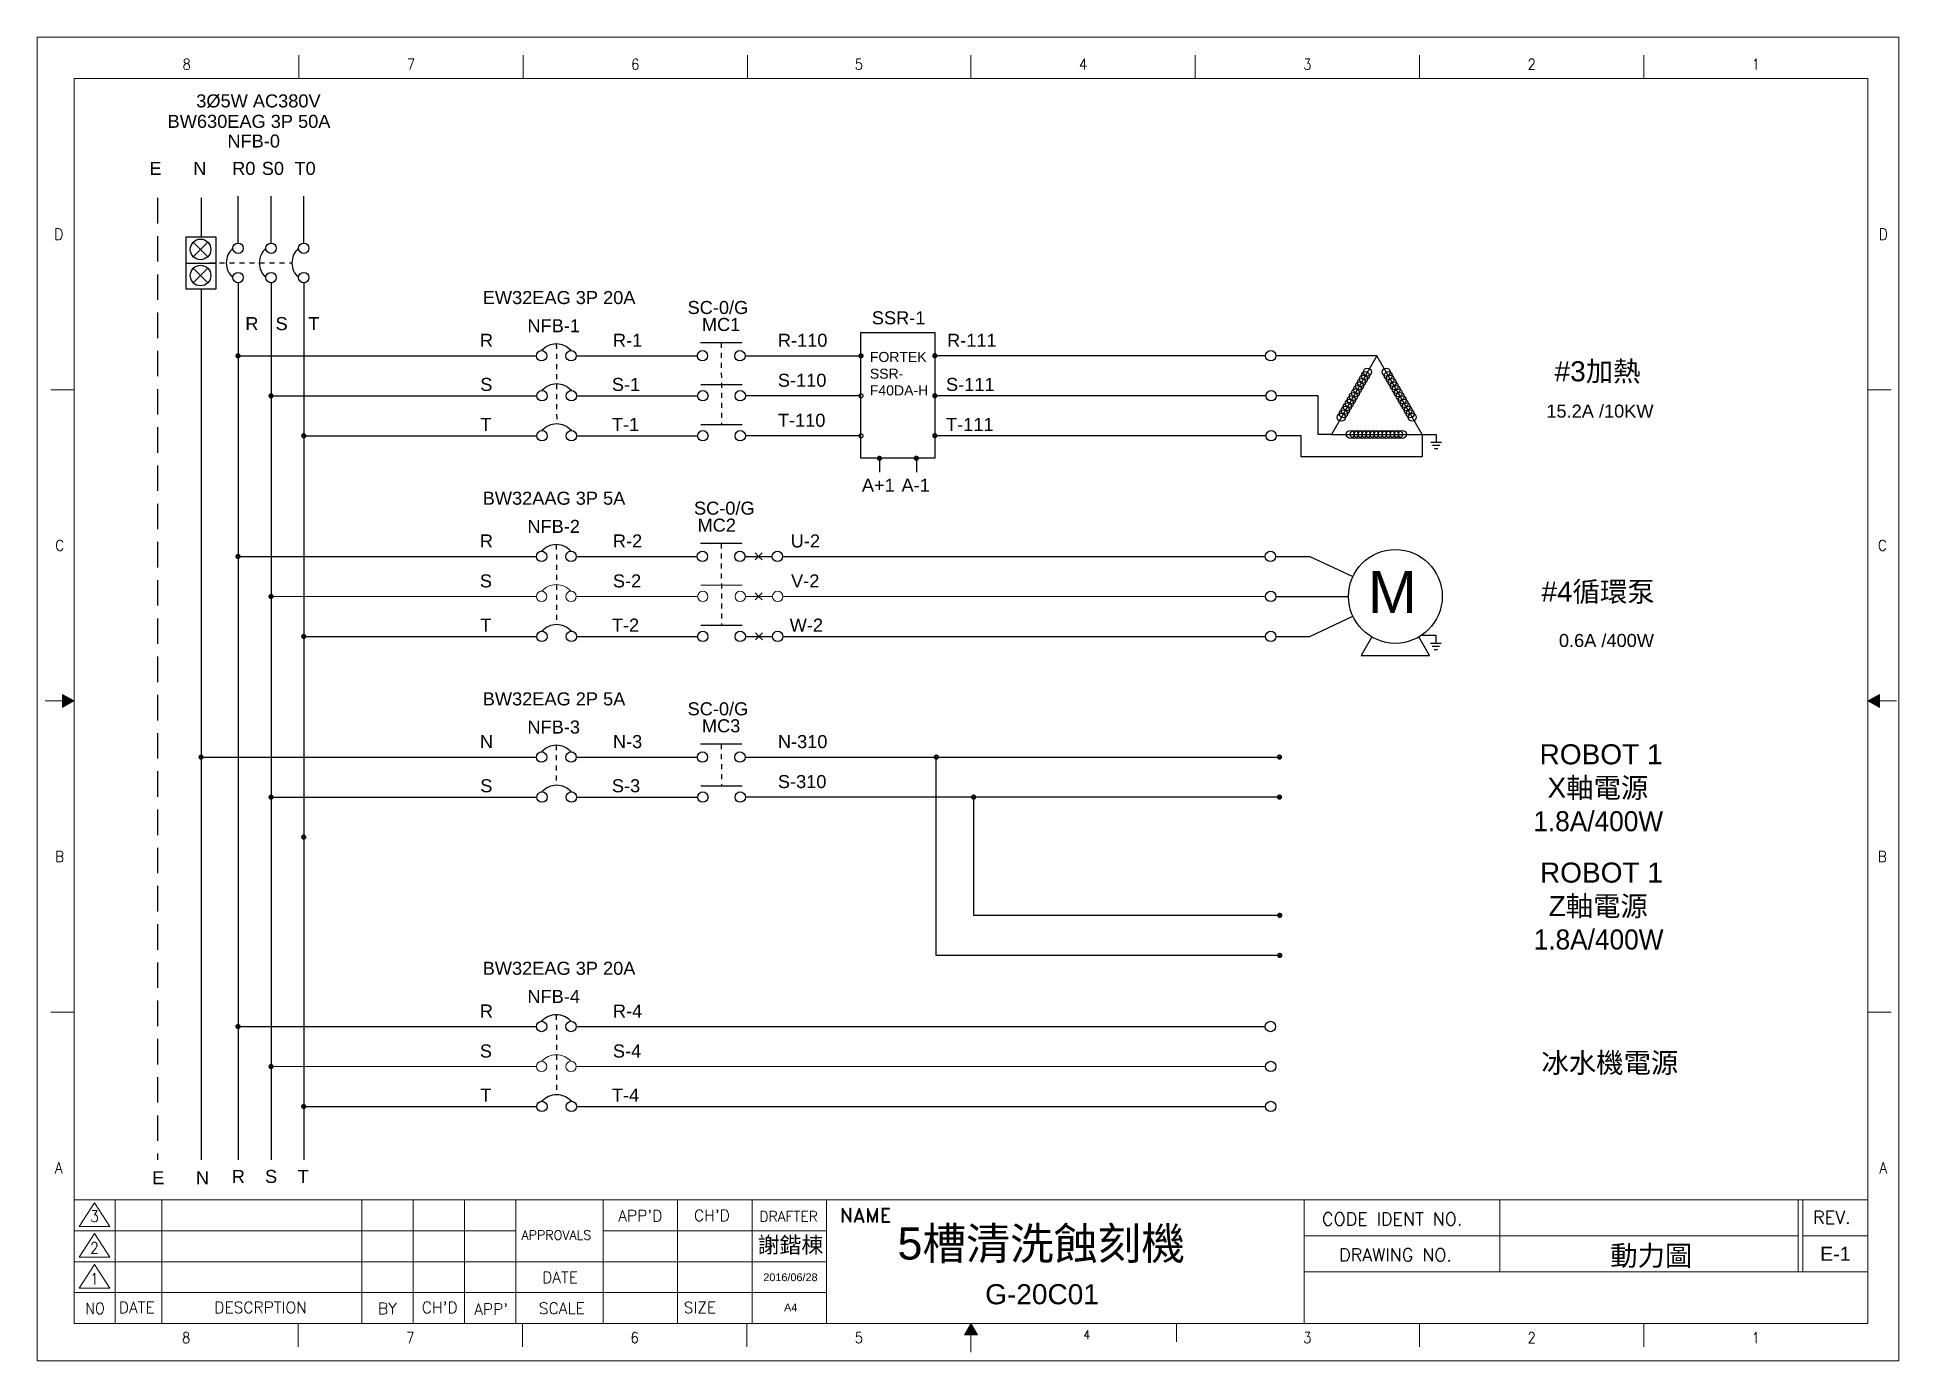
# Model space of a CAD drawing. Header units: millimetres. Extents: x 2150 to 6100, y 1229 to 2029.
# Drawn here: x 2150.3 to 2614.4, y 1698.9 to 2028.7 of the extents above; entities that cross this region are included whole.
import ezdxf
from ezdxf.enums import TextEntityAlignment as Align

# ---------------------------------------------------------------- set-up
doc = ezdxf.new("R2010")
doc.units = ezdxf.units.MM
doc.linetypes.add('DASHED2', pattern=[9.525, 6.35, -3.175])
doc.linetypes.add('JIS_02_1.2', pattern=[2.5, 1.25, -1.25])
for name, color, linetype in [('DIM', 3, 'Continuous'), ('FRAME', 7, 'Continuous'), ('LINE', 1, 'Continuous'), ('TEXT', 4, 'Continuous')]:
    doc.layers.add(name, color=color, linetype=linetype)
doc.styles.add('MICTEXT-ROD', font='romand.shx', dxfattribs={"bigfont": 'bigfont.shx'})
doc.styles.add('MICTEXT-ROS', font='romans.shx', dxfattribs={"bigfont": 'bigfont.shx'})
doc.styles.get("Standard").update_dxf_attribs({"font": 'ARIAL.TTF'})
doc.styles.add('STYLE2', font='romand.shx')

msp = doc.modelspace()

# ---------------------------------------------------------------- texts
msp.add_text('M', height=10.44).set_placement((2482.09, 1885.2))
msp.add_text('M', height=10.44).set_placement((2482.09, 1885.2))
at = {"insert": (2357.91, 1950.24), "char_height": 2.5, "attachment_point": 1}
msp.add_mtext_dynamic_manual_height_columns('FORTEK\\PSSR-\\PF40DA-H', width=1.5983, gutter_width=12.5, heights=[0], dxfattribs=at)
at = {"char_height": 5, "attachment_point": 1}
for s, insert in [('\\pi-14.415;ROBOT 1\\P\\pi-14.386; X{\\fPMingLiU|b0|i0|c136|p18;軸電源\\P\\pi-15.977;1.8A/400W}', (2539.28, 1852.48)), ('\\pi-14.415;ROBOT 1\\P\\pi-14.19; Z{\\fPMingLiU|b0|i0|c136|p18;軸電源\\P\\pi-15.977;1.8A/400W}', (2539.37, 1823.01))]:
    msp.add_mtext(s, dxfattribs=dict(at, insert=insert))
at = {"layer": 'TEXT', "color": 7}
for s, height, p in [('3Ø5W AC380V', 3.2467, (2189.99, 2011.17)), ('BW630EAG 3P 50A', 3.2467, (2182.85, 2006.07)), ('NFB-0', 3.247, (2197.75, 2001.17)), ('E', 3.25, (2178.31, 1994.35)), ('N', 3.25, (2189.22, 1994.35)), ('R0', 3.247, (2198.95, 1994.35)), ('S0', 3.247, (2206.32, 1994.35)), ('T0', 3.247, (2214.47, 1994.35)), ('EW32EAG 3P 20A', 3.2467, (2261.41, 1962.17)), ('SC-0/G', 3.247, (2312.47, 1959.69)), ('R', 3.25, (2202.22, 1955.67)), ('S', 3.25, (2209.76, 1955.67)), ('T', 3.25, (2217.9, 1955.67)), ('NFB-1', 3.247, (2272.55, 1955.15)), ('MC1', 3.247, (2316.04, 1955.46)), ('SSR-1', 3.247, (2358.4, 1957.12)), ('R', 3.25, (2260.69, 1951.52)), ('R-1', 3.247, (2293.86, 1951.52)), ('R-110', 3.247, (2334.98, 1951.52)), ('R-111', 3.247, (2377.16, 1951.52)), ('S-110', 3.247, (2334.98, 1941.56)), ('#3加熱', 5, (2528.61, 1942.92)), ('S', 3.25, (2260.78, 1940.52)), ('S-1', 3.247, (2293.6, 1940.52)), ('S-111', 3.247, (2376.9, 1940.52)), ('15.2A /10KW', 3.2467, (2526.55, 1933.87)), ('T', 3.25, (2260.78, 1930.55)), ('T-1', 3.247, (2293.6, 1930.55)), ('T-110', 3.247, (2334.98, 1931.59)), ('T-111', 3.247, (2376.9, 1930.55)), ('A+1', 3.247, (2355.92, 1915.4)), ('A-1', 3.247, (2365.8, 1915.4)), ('BW32AAG 3P 5A', 3.2467, (2261.4, 1912.17)), ('SC-0/G', 3.247, (2314.07, 1909.69)), ('NFB-2', 3.247, (2272.54, 1905.15)), ('MC2', 3.247, (2314.95, 1905.46)), ('R', 3.25, (2260.68, 1901.52)), ('R-2', 3.247, (2293.85, 1901.52)), ('U-2', 3.247, (2338.18, 1901.52)), ('S', 3.25, (2260.68, 1891.56)), ('S-2', 3.247, (2293.85, 1891.56)), ('V-2', 3.247, (2338.27, 1891.56)), ('#4循環泵 ', 5, (2525.33, 1888)), ('T', 3.25, (2260.77, 1880.55)), ('T-2', 3.247, (2293.59, 1880.55)), ('W-2', 3.247, (2337.92, 1880.55)), ('0.6A /400W', 3.247, (2529.68, 1876.72)), ('BW32EAG 2P 5A', 3.2467, (2261.41, 1862.17)), ('SC-0/G', 3.247, (2312.47, 1859.69)), ('NFB-3', 3.247, (2272.55, 1855.15)), ('MC3', 3.247, (2316.04, 1855.46)), ('N', 3.25, (2260.69, 1851.52)), ('N-3', 3.247, (2293.86, 1851.52)), ('N-310', 3.247, (2334.98, 1851.52)), ('S', 3.25, (2260.78, 1840.52)), ('S-3', 3.247, (2293.6, 1840.52)), ('S-310', 3.247, (2334.98, 1841.56)), ('BW32EAG 3P 20A', 3.2467, (2261.4, 1795.04)), ('R', 3.25, (2260.68, 1784.39)), ('NFB-4', 3.247, (2272.54, 1788.02)), ('R-4', 3.247, (2293.85, 1784.39)), ('S', 3.25, (2260.68, 1774.43)), ('S-4', 3.247, (2293.85, 1774.43)), ('冰水機電源', 5, (2525.33, 1770.62)), ('T', 3.25, (2260.77, 1763.42)), ('T-4', 3.247, (2293.59, 1763.42)), ('E', 3.25, (2178.99, 1742.85)), ('N', 3.25, (2189.89, 1742.85)), ('R', 3.25, (2198.84, 1743.17)), ('S', 3.25, (2207.13, 1743.17)), ('T', 3.25, (2215.28, 1743.17))]:
    msp.add_text(s, height=height, dxfattribs=at).set_placement(p)

# ---------------------------------------------------------------- blocks, each defined once
blk = doc.blocks.new('圖框A4')
at = {"layer": 'FRAME', "color": 7, "lineweight": 5}
for p, q in [((99.29, 1212.46), (99.29, 1218.27)), ((155.2, 1212.46), (155.2, 1218.27)), ((211.1, 1212.46), (211.1, 1218.27)), ((266.85, 1212.46), (266.85, 1218.27)), ((322.76, 1212.46), (322.76, 1218.27)), ((378.66, 1212.46), (378.66, 1218.27)), ((434.56, 1212.46), (434.56, 1218.27)), ((43.25, 1212.46), (490.46, 1212.46)), ((43.25, 902.31), (43.25, 1212.46)), ((490.46, 1212.46), (490.46, 1212.46)), ((43.25, 1134.92), (37.44, 1134.92)), ((490.46, 1134.92), (496.27, 1134.92)), ((40.39, 1059.03), (40.39, 1055.74)), ((43.25, 1057.39), (40.39, 1059.03)), ((490.46, 1057.39), (493.32, 1059.03)), ((493.32, 1059.03), (493.32, 1055.74)), ((43.25, 1057.39), (36.09, 1057.39)), ((40.39, 1055.74), (43.25, 1057.39)), ((493.32, 1055.74), (490.46, 1057.39)), ((490.46, 1057.39), (497.61, 1057.39)), ((43.25, 979.85), (37.44, 979.85)), ((490.46, 979.85), (496.27, 979.85)), ((44.53, 926.47), (48.37, 932.34)), ((48.37, 932.34), (52.21, 926.47)), ((44.53, 926.47), (52.21, 926.47)), ((44.53, 918.78), (48.37, 924.66)), ((48.37, 924.66), (52.21, 918.78)), ((44.53, 918.78), (52.21, 918.78)), ((44.53, 911.1), (48.37, 916.97)), ((48.37, 916.97), (52.21, 911.1)), ((44.53, 911.1), (52.21, 911.1)), ((99.15, 902.31), (99.15, 896.5)), ((155.05, 902.31), (155.05, 896.5)), ((210.95, 902.31), (210.95, 896.5)), ((266.85, 902.31), (265.2, 899.46)), ((266.85, 902.31), (266.85, 895.16)), ((268.5, 899.46), (266.85, 902.31)), ((318.07, 902.31), (318.07, 897.67)), ((378.66, 902.31), (378.66, 896.5)), ((434.56, 902.31), (434.56, 896.5)), ((265.2, 899.46), (268.5, 899.46))]:
    blk.add_line(p, q, dxfattribs=at)
at = {"layer": 'FRAME', "lineweight": 5}
for p, q in [((490.46, 1212.46), (490.46, 902.31)), ((490.46, 933.05), (43.25, 933.05)), ((53.49, 902.31), (53.49, 933.05)), ((65.11, 902.31), (65.11, 933.05)), ((114.96, 902.31), (114.96, 933.05)), ((127.77, 902.31), (127.77, 933.05)), ((140.58, 902.31), (140.58, 933.05)), ((153.38, 902.31), (153.38, 933.05)), ((175.15, 902.31), (175.15, 933.05)), ((193.72, 902.31), (193.72, 933.05)), ((212.29, 902.31), (212.29, 933.05)), ((230.86, 902.31), (230.86, 933.05)), ((349.91, 933.05), (349.91, 902.31)), ((398.7, 933.05), (398.7, 915.12)), ((473.04, 933.05), (473.04, 915.12)), ((474.2, 933.05), (474.2, 915.12)), ((153.38, 925.36), (43.25, 925.36)), ((230.86, 925.36), (175.15, 925.36)), ((473.04, 924.08), (349.91, 924.08)), ((490.46, 924.08), (474.2, 924.08)), ((230.86, 917.68), (43.25, 917.68)), ((490.46, 915.12), (349.91, 915.12)), ((230.86, 910), (43.25, 910)), ((490.46, 902.31), (43.25, 902.31))]:
    blk.add_line(p, q, dxfattribs=at)
at = {"layer": 'FRAME', "color": 7, "lineweight": 5}
for points in [[(40.39, 1059.03), (40.39, 1055.74), (43.25, 1057.39)], [(493.32, 1059.03), (493.32, 1055.74), (490.46, 1057.39)], [(268.5, 899.46), (266.85, 902.31), (265.2, 899.46)]]:
    blk.add_solid(points, dxfattribs=at)
at = {"layer": 'LINE', "color": 0, "lineweight": 0}
for p, q in [((34.08, 1222.77), (498.14, 1222.77)), ((34.08, 893), (34.08, 1222.77)), ((498.14, 1222.77), (498.14, 893)), ((498.14, 893), (34.08, 893))]:
    blk.add_line(p, q, dxfattribs=at)
at = {"color": 3, "lineweight": 5}
blk.add_text('A4', height=1.936, dxfattribs=at).set_placement((220.25, 905.31))
at = {"layer": 'DIM', "color": 0, "lineweight": 5}
for tag, height, p in [('A', 2.9, (436.35, 928.74)), ('C', 2.9, (284.37, 922.35)), ('J', 1.94, (184.48, 921.48)), ('G', 1.94, (202.97, 921.48)), ('E', 1.94, (221.84, 921.96)), ('B', 2.9, (436.45, 919.25)), ('L', 1.94, (482.33, 919.64)), ('K', 1.94, (184.48, 913.83)), ('H', 1.94, (202.97, 913.83)), ('F', 1.94, (221.84, 913.83)), ('D', 2.9, (284.57, 909.57))]:
    blk.add_attdef(tag, text='', height=height, dxfattribs=at).set_placement(p, align=Align.MIDDLE)
at = {"layer": 'FRAME', "color": 7, "lineweight": 5, "style": 'MICTEXT-ROD', "width": 0.9}
for s, height, p in [('8', 2.67, (71.34, 1216.03)), ('7', 2.67, (127.25, 1216.03)), ('6', 2.67, (183.15, 1216.03)), ('5', 2.67, (238.9, 1216.03)), ('4', 2.67, (294.8, 1216.03)), ('3', 2.67, (350.71, 1216.03)), ('2', 2.67, (406.61, 1216.03)), ('1', 2.67, (462.51, 1216.03)), ('D', 2.85, (39.44, 1173.69)), ('D', 2.85, (494.27, 1173.69)), ('C', 2.67, (39.67, 1096.15)), ('C', 2.67, (494.04, 1096.15)), ('B', 2.67, (39.67, 1018.62)), ('B', 2.67, (494.04, 1018.62)), ('A', 2.85, (39.44, 941.08)), ('A', 2.85, (494.27, 941.08)), ('4', 2.14, (295.71, 899.45)), ('8', 2.67, (71.2, 898.74)), ('7', 2.67, (127.1, 898.74)), ('6', 2.67, (183, 898.74)), ('5', 2.67, (238.9, 898.74)), ('3', 2.67, (350.71, 898.74)), ('2', 2.67, (406.61, 898.74)), ('1', 2.67, (462.51, 898.74))]:
    blk.add_text(s, height=height, dxfattribs=at).set_placement(p, align=Align.MIDDLE)
at = {"layer": 'FRAME', "color": 7, "lineweight": 5, "style": 'MICTEXT-ROS', "width": 0.9}
for s, height, p in [('3', 2.82, (47.24, 927.57)), ('2', 2.82, (47.24, 919.68)), ('1', 2.82, (47.24, 912)), ('NO', 2.817, (46.1, 904.64))]:
    blk.add_text(s, height=height, dxfattribs=at).set_placement(p)
at = {"layer": 'FRAME', "color": 7, "lineweight": 5}
for s, height, style, p in [("APP'D", 2.817, 'STYLE2', (178.93, 927.72)), ("CH'D", 2.817, 'STYLE2', (197.8, 927.8)), ('DRAFTER', 2.536, 'STYLE2', (214.1, 927.69)), ('NAME', 3.522, 'STYLE2', (234.12, 927.53)), ('CODE IDENT NO.', 3.2017, 'STYLE2', (354.35, 926.7)), ('REV.', 3.202, 'MICTEXT-ROS', (476.78, 927.13)), ('APPROVALS', 2.305, 'STYLE2', (154.8, 923.16)), ('DRAWING NO.', 3.2017, 'STYLE2', (358.62, 917.77)), ('DATE', 2.817, 'STYLE2', (159.94, 912.36)), ('DATE', 2.817, 'STYLE2', (54.43, 904.87)), ('DESCRPTION', 2.817, 'STYLE2', (78.21, 904.88)), ('BY', 2.817, 'STYLE2', (119.03, 904.6)), ("CH'D", 2.817, 'STYLE2', (129.95, 904.87)), ("APP'", 2.817, 'STYLE2', (143.01, 904.42)), ('SCALE', 2.817, 'STYLE2', (159.13, 904.65)), ('SIZE', 2.817, 'STYLE2', (195.24, 904.84))]:
    blk.add_text(s, height=height, dxfattribs=dict(at, style=style)).set_placement(p)

# ---------------------------------------------------------------- linework, layer by layer
at = {"linetype": 'ByBlock', "ltscale": 2.5}
for p, q in [((2189.24, 1973.96), (2192.88, 1977.6)), ((2189.24, 1977.6), (2192.88, 1973.96)), ((2187.47, 1972.39), (2194.89, 1972.39)), ((2189.24, 1967.46), (2192.88, 1971.1)), ((2189.24, 1971.1), (2192.88, 1967.46))]:
    msp.add_line(p, q, dxfattribs=at)
for p, q in [((2484.28, 1949.29), (2459.14, 1949.29)), ((2469.64, 1939.32), (2459.23, 1939.32)), ((2469.64, 1929.68), (2469.64, 1939.32)), ((2465.46, 1929.36), (2459.23, 1929.36)), ((2465.46, 1924.11), (2465.46, 1929.36)), ((2472.96, 1929.68), (2469.64, 1929.68)), ((2495.6, 1929.68), (2495.6, 1924.11)), ((2495.6, 1929.68), (2499.1, 1929.68)), ((2500.44, 1927.67), (2497.76, 1927.67)), ((2500, 1926.91), (2498.19, 1926.91)), ((2499.53, 1926.1), (2498.66, 1926.1)), ((2499.1, 1929.68), (2499.1, 1927.67)), ((2360.3, 1923.74), (2360.3, 1920.26)), ((2369.5, 1923.74), (2369.5, 1920.26)), ((2495.6, 1924.11), (2465.46, 1924.11)), ((2330.18, 1899.29), (2329.29, 1900.17)), ((2330.18, 1899.29), (2329.29, 1898.41)), ((2330.18, 1899.29), (2331.07, 1900.17)), ((2330.18, 1899.29), (2331.07, 1898.41)), ((2459.04, 1899.29), (2467.58, 1899.29)), ((2459.04, 1899.29), (2467.58, 1899.29)), ((2467.58, 1899.29), (2478.31, 1894.28)), ((2467.58, 1899.29), (2478.31, 1894.28)), ((2330.18, 1889.32), (2329.29, 1890.2)), ((2330.18, 1889.32), (2329.29, 1888.45)), ((2330.18, 1889.32), (2331.07, 1890.2)), ((2330.18, 1889.32), (2331.07, 1888.45)), ((2459.13, 1889.32), (2467.67, 1889.32)), ((2459.13, 1889.32), (2467.67, 1889.32)), ((2467.58, 1879.36), (2478.31, 1884.37)), ((2467.58, 1879.36), (2478.31, 1884.37)), ((2330.27, 1879.36), (2329.38, 1880.24)), ((2330.27, 1879.36), (2331.15, 1880.24)), ((2495.5, 1879.63), (2499, 1879.63)), ((2495.5, 1879.63), (2499, 1879.63)), ((2499, 1879.63), (2499, 1877.61)), ((2499, 1879.63), (2499, 1877.61)), ((2330.27, 1879.36), (2329.38, 1878.48)), ((2330.27, 1879.36), (2331.15, 1878.48)), ((2459.13, 1879.36), (2467.58, 1879.36)), ((2459.13, 1879.36), (2467.58, 1879.36)), ((2500.34, 1877.61), (2497.66, 1877.61)), ((2500.34, 1877.61), (2497.66, 1877.61)), ((2499.9, 1876.85), (2498.09, 1876.85)), ((2499.9, 1876.85), (2498.09, 1876.85)), ((2499.43, 1876.04), (2498.55, 1876.04)), ((2499.43, 1876.04), (2498.55, 1876.04)), ((2374.47, 1799.88), (2374.47, 1849.29)), ((2383.79, 1809.85), (2383.79, 1839.32))]:
    msp.add_line(p, q)
at = {"color": 0}
msp.add_line((2467.67, 1889.32), (2477.22, 1889.32), dxfattribs=at)
at = {"linetype": 'ByBlock', "ltscale": 2.5}
msp.add_lwpolyline([(2187.47, 1978.89), (2194.89, 1978.89), (2194.89, 1965.89), (2187.47, 1965.89)], close=True, dxfattribs=at)
msp.add_lwpolyline([(2484.28, 1949.29), (2472.96, 1929.68), (2495.6, 1929.68)], close=True)
msp.add_lwpolyline([(2483.04, 1879.21), (2480.37, 1874.59), (2497.45, 1874.59), (2494.78, 1879.21)])
msp.add_lwpolyline([(2483.04, 1879.21), (2480.37, 1874.59), (2497.45, 1874.59), (2494.78, 1879.21)])
for centre in [(2191.06, 1975.78), (2191.06, 1969.28)]:
    msp.add_circle(centre, 2.57, dxfattribs=at)
for centre, radius in [((2480.94, 1943.49), 1), ((2481.44, 1944.36), 1), ((2481.94, 1945.23), 1), ((2486.63, 1945.23), 1), ((2487.13, 1944.36), 1), ((2487.63, 1943.49), 1), ((2478.44, 1939.16), 1), ((2478.94, 1940.03), 1), ((2479.44, 1940.9), 1), ((2479.94, 1941.76), 1), ((2480.44, 1942.63), 1), ((2488.13, 1942.63), 1), ((2488.63, 1941.76), 1), ((2489.13, 1940.9), 1), ((2489.63, 1940.03), 1), ((2490.13, 1939.16), 1), ((2475.94, 1934.83), 1), ((2476.44, 1935.7), 1), ((2476.94, 1936.57), 1), ((2477.44, 1937.43), 1), ((2477.94, 1938.3), 1), ((2490.63, 1938.3), 1), ((2491.13, 1937.43), 1), ((2491.63, 1936.57), 1), ((2492.13, 1935.7), 1), ((2492.63, 1934.83), 1), ((2475.44, 1933.97), 1), ((2477.66, 1929.68), 1), ((2478.66, 1929.68), 1), ((2479.66, 1929.68), 1), ((2480.66, 1929.68), 1), ((2481.66, 1929.68), 1), ((2482.66, 1929.68), 1), ((2483.66, 1929.68), 1), ((2484.66, 1929.68), 1), ((2485.66, 1929.68), 1), ((2486.66, 1929.68), 1), ((2487.66, 1929.68), 1), ((2488.66, 1929.68), 1), ((2489.66, 1929.68), 1), ((2490.66, 1929.68), 1), ((2493.13, 1933.97), 1), ((2488.91, 1889.32), 11.69), ((2488.91, 1889.32), 11.69)]:
    msp.add_circle(centre, radius)
at = {"layer": 'DIM', "color": 0, "linetype": 'ByBlock', "const_width": 0.129}
for points in [[(2200.1, 1949.28, 1), (2200.71, 1949.28, 1)], [(2355.4, 1949.29, 1), (2356.01, 1949.29, 1)], [(2373.8, 1949.29, 1), (2374.4, 1949.29, 1)], [(2208.33, 1939.31, 1), (2208.94, 1939.31, 1)], [(2373.8, 1939.32, 1), (2374.4, 1939.32, 1)], [(2216.47, 1929.35, 1), (2217.08, 1929.35, 1)], [(2373.8, 1929.36, 1), (2374.4, 1929.36, 1)], [(2360, 1923.74, 1), (2360.61, 1923.74, 1)], [(2369.2, 1923.74, 1), (2369.8, 1923.74, 1)], [(2200.1, 1899.28, 1), (2200.71, 1899.28, 1)], [(2208.33, 1889.31, 1), (2208.94, 1889.31, 1)], [(2216.47, 1879.35, 1), (2217.08, 1879.35, 1)], [(2190.88, 1849.28, 1), (2191.49, 1849.28, 1)], [(2374.17, 1849.29, 1), (2374.78, 1849.29, 1)], [(2459.71, 1849.29, 1), (2460.32, 1849.29, 1)], [(2208.33, 1839.31, 1), (2208.94, 1839.31, 1)], [(2383.48, 1839.32, 1), (2384.09, 1839.32, 1)], [(2459.71, 1839.32, 1), (2460.32, 1839.32, 1)], [(2216.47, 1829.35, 1), (2217.08, 1829.35, 1)], [(2459.79, 1809.85, 1), (2460.4, 1809.85, 1)], [(2459.79, 1799.87, 1), (2460.4, 1799.87, 1)], [(2200.1, 1782.15, 1), (2200.71, 1782.15, 1)], [(2208.33, 1772.18, 1), (2208.94, 1772.18, 1)], [(2216.47, 1762.22, 1), (2217.08, 1762.22, 1)]]:
    msp.add_lwpolyline(points, format="xyb", close=True, dxfattribs=at)
at = {"layer": 'DIM', "color": 0, "linetype": 'Continuous'}
for centre in [(2200.4, 1949.28), (2355.7, 1949.29), (2374.1, 1949.29), (2208.63, 1939.31), (2374.1, 1939.32), (2216.78, 1929.35), (2374.1, 1929.36), (2360.3, 1923.74), (2369.5, 1923.74), (2200.4, 1899.28), (2208.63, 1889.31), (2216.78, 1879.35), (2191.18, 1849.28), (2374.47, 1849.29), (2460.01, 1849.29), (2208.63, 1839.31), (2383.79, 1839.32), (2460.01, 1839.32), (2216.78, 1829.35), (2460.1, 1809.85), (2460.1, 1799.87), (2200.4, 1782.15), (2208.63, 1772.18), (2216.78, 1762.22)]:
    msp.add_circle(centre, 0.0958, dxfattribs=at)
at = {"layer": 'LINE', "color": 7, "linetype": 'DASHED2'}
msp.add_line((2180.35, 1988.62), (2180.35, 1748.9), dxfattribs=at)
at = {"layer": 'LINE', "color": 7, "linetype": 'Continuous'}
for p, q in [((2191.18, 1988.62), (2191.18, 1978.89)), ((2191.18, 1965.89), (2191.18, 1748.9))]:
    msp.add_line(p, q, dxfattribs=at)
at = {"layer": 'LINE', "color": 0}
for p, q in [((2200.4, 1977.38), (2200.4, 1989.02)), ((2208.63, 1977.38), (2208.63, 1989.02)), ((2216.78, 1977.38), (2216.78, 1989.02)), ((2200.4, 1949.28), (2274.8, 1949.28)), ((2284.71, 1949.29), (2314.89, 1949.29)), ((2315.7, 1952.55), (2326, 1952.55)), ((2326.81, 1949.29), (2355.7, 1949.29)), ((2456.56, 1949.29), (2374.1, 1949.29)), ((2315.79, 1942.1), (2326.09, 1942.1)), ((2208.63, 1939.31), (2274.88, 1939.31)), ((2284.8, 1939.32), (2314.98, 1939.32)), ((2355.7, 1939.32), (2326.9, 1939.32)), ((2456.64, 1939.32), (2374.1, 1939.32)), ((2315.79, 1932.13), (2326.09, 1932.13)), ((2216.78, 1929.35), (2274.88, 1929.35)), ((2284.8, 1929.36), (2314.98, 1929.36)), ((2355.7, 1929.36), (2326.9, 1929.36)), ((2456.64, 1929.36), (2374.1, 1929.36)), ((2200.39, 1899.28), (2274.79, 1899.28)), ((2284.7, 1899.29), (2314.88, 1899.29)), ((2315.7, 1902.55), (2325.99, 1902.55)), ((2326.8, 1899.29), (2333.55, 1899.29)), ((2336.14, 1899.29), (2456.46, 1899.29)), ((2315.78, 1882.13), (2326.08, 1882.13)), ((2216.77, 1879.35), (2274.87, 1879.35)), ((2284.79, 1879.36), (2314.97, 1879.36)), ((2326.89, 1879.36), (2333.64, 1879.36)), ((2336.23, 1879.36), (2456.54, 1879.36)), ((2315.7, 1852.55), (2326, 1852.55)), ((2191.18, 1849.28), (2274.8, 1849.28)), ((2284.71, 1849.29), (2314.89, 1849.29)), ((2326.81, 1849.29), (2460.01, 1849.29)), ((2208.63, 1839.31), (2274.88, 1839.31)), ((2284.8, 1839.32), (2314.98, 1839.32)), ((2315.79, 1842.1), (2326.09, 1842.1)), ((2460.01, 1839.32), (2326.9, 1839.32)), ((2460.1, 1809.85), (2383.79, 1809.85)), ((2460.1, 1799.88), (2374.47, 1799.88)), ((2200.39, 1782.15), (2274.79, 1782.15)), ((2284.7, 1782.16), (2456.46, 1782.16)), ((2216.77, 1762.22), (2274.87, 1762.22)), ((2284.79, 1762.23), (2456.54, 1762.23))]:
    msp.add_line(p, q, dxfattribs=at)
at = {"layer": 'LINE', "color": 7, "linetype": 'JIS_02_1.2'}
msp.add_line((2193.27, 1972.42), (2213.84, 1972.42), dxfattribs=at)
at = {"layer": 'LINE', "color": 7}
for p, q in [((2200.4, 1967.46), (2200.4, 1748.9)), ((2208.63, 1967.46), (2208.63, 1748.9)), ((2216.78, 1967.46), (2216.78, 1748.9))]:
    msp.add_line(p, q, dxfattribs=at)
at = {"layer": 'LINE', "color": 0, "linetype": 'JIS_02_1.2'}
for p, q in [((2279.75, 1952.23), (2279.84, 1932.29)), ((2320.85, 1952.55), (2320.94, 1932.13)), ((2279.74, 1902.23), (2279.83, 1882.29)), ((2320.84, 1902.55), (2320.93, 1882.13)), ((2279.75, 1852.23), (2279.75, 1842.26)), ((2320.85, 1852.55), (2320.94, 1842.1)), ((2279.74, 1785.1), (2279.83, 1765.16))]:
    msp.add_line(p, q, dxfattribs=at)
at = {"layer": 'LINE', "color": 0, "lineweight": 5}
for p, q in [((2208.63, 1889.31), (2274.79, 1889.32)), ((2284.7, 1889.32), (2314.97, 1889.32)), ((2315.78, 1892.1), (2326.08, 1892.1)), ((2326.89, 1889.32), (2333.64, 1889.32)), ((2336.23, 1889.32), (2456.54, 1889.32)), ((2208.63, 1772.18), (2274.79, 1772.2)), ((2284.7, 1772.2), (2456.54, 1772.2))]:
    msp.add_line(p, q, dxfattribs=at)
at = {"layer": 'LINE', "color": 0}
msp.add_lwpolyline([(2355.7, 1955.07), (2374.1, 1955.07), (2374.1, 1923.74), (2355.7, 1923.74)], close=True, dxfattribs=at)
at = {"layer": 'LINE', "color": 0, "const_width": 0.287}
for points in [[(2199.89, 1949.28, 1), (2200.91, 1949.28, 1)], [(2355.2, 1949.29, 1), (2356.21, 1949.29, 1)], [(2373.59, 1949.29, 1), (2374.61, 1949.29, 1)], [(2208.13, 1939.31, 1), (2209.14, 1939.31, 1)], [(2355.2, 1939.32, 1), (2356.21, 1939.32, 1)], [(2373.59, 1939.32, 1), (2374.61, 1939.32, 1)], [(2216.27, 1929.35, 1), (2217.29, 1929.35, 1)], [(2355.2, 1929.36, 1), (2356.21, 1929.36, 1)], [(2373.59, 1929.36, 1), (2374.61, 1929.36, 1)], [(2359.79, 1923.74, 1), (2360.81, 1923.74, 1)], [(2368.99, 1923.74, 1), (2370.01, 1923.74, 1)], [(2199.89, 1899.28, 1), (2200.91, 1899.28, 1)], [(2208.13, 1889.31, 1), (2209.14, 1889.31, 1)], [(2216.27, 1879.35, 1), (2217.29, 1879.35, 1)], [(2190.68, 1849.28, 1), (2191.69, 1849.28, 1)], [(2373.97, 1849.29, 1), (2374.98, 1849.29, 1)], [(2459.51, 1849.29, 1), (2460.52, 1849.29, 1)], [(2208.13, 1839.31, 1), (2209.14, 1839.31, 1)], [(2383.28, 1839.32, 1), (2384.29, 1839.32, 1)], [(2459.51, 1839.32, 1), (2460.52, 1839.32, 1)], [(2216.27, 1829.35, 1), (2217.29, 1829.35, 1)], [(2459.59, 1809.85, 1), (2460.61, 1809.85, 1)], [(2459.59, 1799.87, 1), (2460.61, 1799.87, 1)], [(2199.89, 1782.15, 1), (2200.91, 1782.15, 1)], [(2208.13, 1772.18, 1), (2209.14, 1772.18, 1)], [(2216.27, 1762.22, 1), (2217.29, 1762.22, 1)]]:
    msp.add_lwpolyline(points, format="xyb", close=True, dxfattribs=at)
at = {"layer": 'LINE', "color": 0}
for centre in [(2200.4, 1976.08), (2208.63, 1976.08), (2216.78, 1976.08), (2276.09, 1949.29), (2283.42, 1949.29), (2316.18, 1949.29), (2325.52, 1949.29), (2457.85, 1949.29), (2276.18, 1939.32), (2283.5, 1939.32), (2316.27, 1939.32), (2325.61, 1939.32), (2457.94, 1939.32), (2276.18, 1929.36), (2283.5, 1929.36), (2316.27, 1929.36), (2325.61, 1929.36), (2457.94, 1929.36), (2276.08, 1899.29), (2283.41, 1899.29), (2316.17, 1899.29), (2325.51, 1899.29), (2334.85, 1899.29), (2457.75, 1899.29), (2457.83, 1889.32), (2276.17, 1879.36), (2283.5, 1879.36), (2316.26, 1879.36), (2325.6, 1879.36), (2334.93, 1879.36), (2457.83, 1879.36), (2276.09, 1849.29), (2283.42, 1849.29), (2316.18, 1849.29), (2325.52, 1849.29), (2276.18, 1839.32), (2283.5, 1839.32), (2316.27, 1839.32), (2325.61, 1839.32), (2276.08, 1782.16), (2283.41, 1782.16), (2457.75, 1782.16), (2457.83, 1772.2), (2276.17, 1762.23), (2283.5, 1762.23), (2457.83, 1762.23)]:
    msp.add_circle(centre, 1.29, dxfattribs=at)
at = {"layer": 'LINE', "color": 7}
for centre in [(2200.4, 1968.75), (2208.63, 1968.75), (2216.78, 1968.75)]:
    msp.add_circle(centre, 1.29, dxfattribs=at)
at = {"layer": 'LINE', "color": 0, "lineweight": 5}
for centre in [(2276.08, 1889.32), (2283.41, 1889.32), (2316.26, 1889.32), (2325.6, 1889.32), (2334.93, 1889.32), (2276.08, 1772.2), (2283.41, 1772.2)]:
    msp.add_circle(centre, 1.29, dxfattribs=at)
at = {"layer": 'LINE', "color": 7}
for centre in [(2202.38, 1972.42), (2210.61, 1972.42), (2218.75, 1972.42)]:
    msp.add_arc(centre, 4.91, 131.7324, 228.2676, dxfattribs=at)
at = {"layer": 'LINE', "color": 0}
for centre in [(2279.75, 1947.32), (2279.84, 1937.35), (2279.84, 1927.38), (2279.74, 1897.32), (2279.83, 1877.38), (2279.75, 1847.32), (2279.84, 1837.35), (2279.74, 1780.19), (2279.83, 1760.25)]:
    msp.add_arc(centre, 4.91, 41.7324, 138.2676, dxfattribs=at)
at = {"layer": 'LINE', "color": 0, "lineweight": 5}
for centre in [(2279.74, 1887.35), (2279.74, 1770.22)]:
    msp.add_arc(centre, 4.91, 41.7324, 138.2676, dxfattribs=at)

# ---------------------------------------------------------------- block references
at = {"layer": 'LINE', "color": 0}
ref = msp.add_blockref('圖框A4', (2116.27, 805.88), dxfattribs=at)
ref.add_attrib('L', 'E-1', dxfattribs={"layer": 'DIM', "color": 0, "lineweight": 5, "height": 3.5}).set_placement((2598.6, 1725.52), align=Align.MIDDLE)
ref.add_attrib('B', '動力圖', dxfattribs={"layer": 'DIM', "color": 0, "lineweight": 5, "height": 5}).set_placement((2552.71, 1725.13), align=Align.MIDDLE)
ref.add_attrib('C', '5槽清洗蝕刻機', dxfattribs={"layer": 'DIM', "color": 0, "lineweight": 5, "height": 8}).set_placement((2400.64, 1728.23), align=Align.MIDDLE)
ref.add_attrib('D', 'G-20C01', dxfattribs={"layer": 'DIM', "color": 0, "lineweight": 5, "height": 5}).set_placement((2400.83, 1715.45), align=Align.MIDDLE)
ref.add_attrib('E', '謝鍇棟', dxfattribs={"layer": 'DIM', "color": 0, "lineweight": 5, "height": 4}).set_placement((2338.11, 1727.84), align=Align.MIDDLE)
ref.add_attrib('F', '2016/06/28', dxfattribs={"layer": 'DIM', "color": 0, "lineweight": 5, "height": 1.936}).set_placement((2338.11, 1719.71), align=Align.MIDDLE)

msp.set_redraw_order([(e.dxf.handle, doc.entitydb.next_handle()) for e in msp.query("TEXT MTEXT ATTDEF DIMENSION ARC_DIMENSION")])  # texts and dimensions are drawn at this point

doc.saveas('drawing.dxf')
